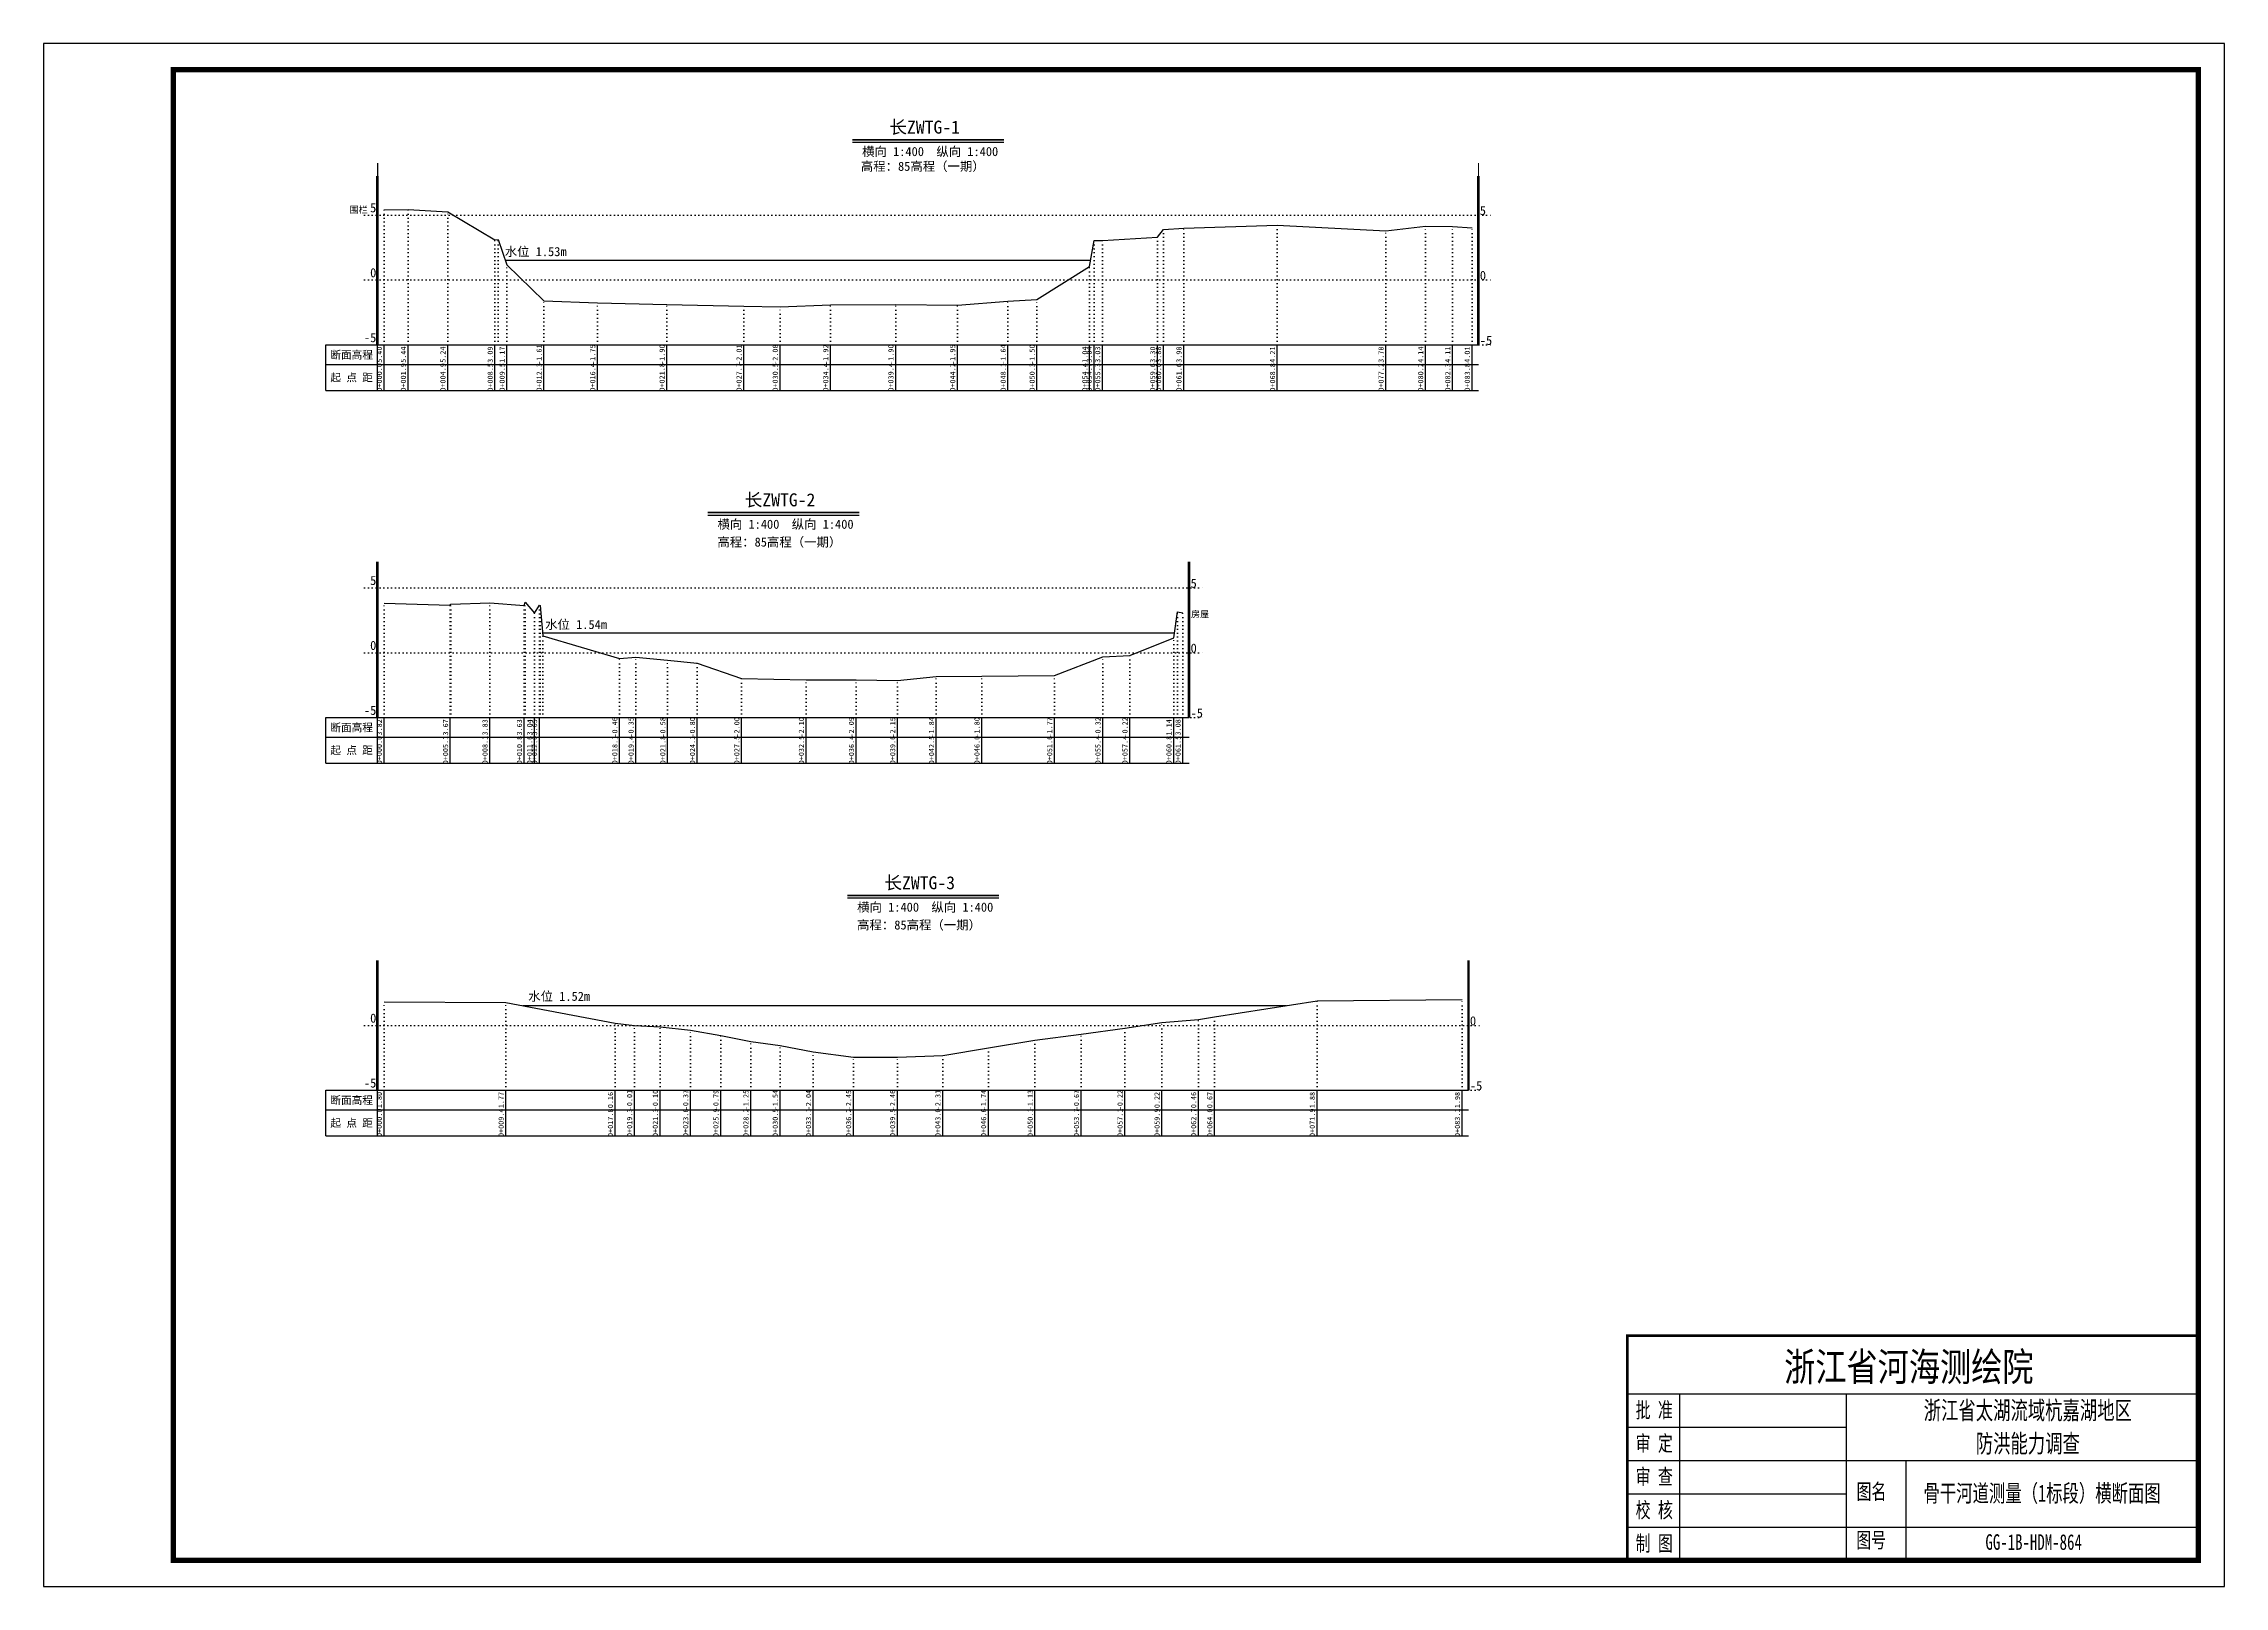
# Model space of a CAD drawing. Header units: millimetres. Extents: x 519117 to 520437, y 3371934 to 3372231.
# Drawn here: x 519116.5 to 519536.5, y 3371934.1 to 3372231.1 of the extents above; entities that cross this region are included whole.
import ezdxf
from ezdxf.enums import TextEntityAlignment as Align

# ---------------------------------------------------------------- set-up
doc = ezdxf.new("R2010")
doc.units = ezdxf.units.MM
doc.header["$LTSCALE"] = 0.4
doc.header["$MEASUREMENT"] = 0
doc.linetypes.add('X4', pattern=[1.6, 0, -1.6])
for name, color, linetype in [('DMX', 1, 'Continuous'), ('TEXT', 7, 'Continuous'), ('zdm1', 5, 'Continuous'), ('ZDMT5', 3, 'Continuous'), ('ZJ', 7, 'Continuous'), ('图层1', 4, 'Continuous'), ('图框', 7, 'Continuous'), ('断面名称', 5, 'Continuous'), ('比例尺', 3, 'Continuous')]:
    doc.layers.add(name, color=color, linetype=linetype)
doc.styles.add('HDM', font='fangsong_GB2312.ttf')
doc.styles.add('tk2', font='', dxfattribs={"width": 0.8})
doc.styles.get('tk2').set_extended_font_data('SimSun')

msp = doc.modelspace()

# ---------------------------------------------------------------- linework, layer by layer
at = {"lineweight": 100, "const_width": 0.5}
msp.add_lwpolyline([(519531.5321425188, 3371982.346103144), (519421.5321425188, 3371982.346103144), (519421.5321425188, 3371939.063808455), (519531.5321425188, 3371939.063808455), (519531.5321425188, 3371982.346103144)], dxfattribs=at)
at = {"layer": 'DMX', "linetype": 'Continuous', "flags": 128}
for points in [[(519182.1085560745, 3372199.063808457), (519186.7335560745, 3372199.163808456), (519194.3585560745, 3372198.663808456), (519203.4585560746, 3372193.288808456), (519204.0835560746, 3372193.338808455), (519205.7585560744, 3372188.488808455), (519212.8835560746, 3372181.538808456), (519223.2085560746, 3372181.188808457), (519236.5585560745, 3372180.813808457), (519251.3835560744, 3372180.538808456), (519258.3585560745, 3372180.363808455), (519268.0835560746, 3372180.763808456), (519280.6335560744, 3372180.813808457), (519292.5335560745, 3372180.688808455), (519302.2585560746, 3372181.463808455), (519307.8335560746, 3372181.813808457), (519317.9835560745, 3372188.163808456), (519318.8335560746, 3372193.163808456), (519320.4585560746, 3372193.138808456), (519331.0585560745, 3372193.813808455), (519332.1835560745, 3372195.263808456), (519336.1085560745, 3372195.513808456), (519354.1335560746, 3372196.088808457), (519375.0335560745, 3372195.013808456), (519382.6585560745, 3372195.913808456), (519387.8835560746, 3372195.838808455), (519391.6335560746, 3372195.588808455)], [(519182.1085560745, 3372123.363808455), (519194.8585560745, 3372122.988808455), (519194.9835560743, 3372123.138808456), (519202.4585560746, 3372123.388808456), (519209.0835560744, 3372122.888808454), (519209.2585560744, 3372123.513808454), (519211.0585560745, 3372121.413808456), (519212.0085560744, 3372122.938808455), (519212.1335560744, 3372122.913808456), (519212.7085560744, 3372117.038808456), (519227.4585560746, 3372112.663808456), (519230.5835560746, 3372112.938808455), (519236.7085560744, 3372112.363808455), (519242.4085560745, 3372111.813808455), (519250.9585560744, 3372108.813808455), (519263.3835560744, 3372108.563808455), (519273.0335560745, 3372108.588808455), (519280.9835560745, 3372108.438808455), (519288.4585560744, 3372109.213808455), (519297.2085560744, 3372109.313808455), (519311.2085560746, 3372109.388808456), (519320.5085560744, 3372113.013808456), (519325.7085560744, 3372113.263808454), (519334.1835560745, 3372116.663808456), (519334.8835560744, 3372121.663808456), (519335.9335560745, 3372121.513808456)], [(519182.1085560746, 3372046.563808455), (519205.5585560745, 3372046.488808455), (519226.6085560746, 3372042.463808455), (519230.3085560745, 3372042.038808456), (519235.2585560747, 3372041.813808455), (519241.1085560746, 3372041.138808456), (519246.9335560745, 3372040.088808455), (519252.7085560746, 3372038.938808457), (519258.3585560746, 3372038.213808455), (519264.7585560745, 3372036.963808455), (519272.4835560746, 3372035.938808455), (519280.9585560746, 3372035.913808456), (519289.6835560745, 3372036.288808456), (519298.4835560746, 3372037.713808455), (519307.4585560746, 3372039.238808455), (519316.3585560746, 3372040.388808456), (519324.7585560745, 3372041.513808456), (519331.8835560745, 3372042.613808455), (519338.9335560745, 3372043.213808455), (519342.0585560745, 3372043.738808455), (519361.7835560746, 3372046.763808456), (519389.7335560746, 3372047.013808456)]]:
    msp.add_lwpolyline(points, dxfattribs=at)
at = {"layer": 'TEXT', "color": 0}
for p, q in [((519421.5321425187, 3371971.147141788, 6.357828681302635e-07), (519531.5321425187, 3371971.147141788, 6.357828681302635e-07)), ((519431.6154758521, 3371971.147141788, 6.357828681302635e-07), (519431.6154758521, 3371945.480475122, 6.357828681302635e-07)), ((519463.6988091855, 3371971.147141788, 6.357828681302635e-07), (519463.6988091855, 3371945.480475122, 6.357828681302635e-07)), ((519421.5321425187, 3371964.730475122, 6.357828681302635e-07), (519463.6988091855, 3371964.730475122, 6.357828681302635e-07)), ((519421.5321425187, 3371958.313808455, 6.357828681302635e-07), (519463.6988091855, 3371958.313808455, 6.357828681302635e-07)), ((519463.6988091855, 3371958.313808455, 6.357828681302635e-07), (519531.5321425187, 3371958.313808455, 6.357828681302635e-07)), ((519475.1845063769, 3371958.313808455, 6.357828681302635e-07), (519475.1845063769, 3371939.063808455, 6.357828681302635e-07)), ((519421.5321425187, 3371951.897141788, 6.357828681302635e-07), (519463.6988091855, 3371951.897141788, 6.357828681302635e-07)), ((519421.5321425187, 3371945.480475122, 6.357828681302635e-07), (519531.5321425187, 3371945.480475122, 6.357828681302635e-07)), ((519431.6154758521, 3371945.480475121, 6.357828681302635e-07), (519431.6154758521, 3371939.063808455, 6.357828681302635e-07)), ((519463.6988091855, 3371945.480475121, 6.357828681302635e-07), (519463.6988091855, 3371939.063808455, 6.357828681302635e-07))]:
    msp.add_line(p, q, dxfattribs=at)
at = {"layer": 'zdm1', "linetype": 'Continuous'}
for p, q in [((519180.7335560745, 3372173.063808455), (519180.7335560745, 3372205.563808455)), ((519180.9835560745, 3372173.063808455), (519180.9835560745, 3372205.563808455)), ((519392.7585560746, 3372173.063808455), (519392.7585560746, 3372205.563808455)), ((519393.0085560744, 3372173.063808455), (519393.0085560744, 3372205.563808455)), ((519170.8585560745, 3372164.313808455), (519170.8585560745, 3372173.063808455)), ((519170.8585560745, 3372173.063808455), (519182.1085560745, 3372173.063808455)), ((519180.8585560745, 3372164.313808455), (519180.8585560745, 3372173.063808455)), ((519182.1085560745, 3372173.063808455), (519392.8835560746, 3372173.063808455)), ((519170.8585560745, 3372169.313808455), (519392.8835560746, 3372169.313808455)), ((519170.8585560745, 3372164.313808455), (519392.8835560746, 3372164.313808455)), ((519180.7335560743, 3372101.313808455), (519180.7335560743, 3372131.313808455)), ((519180.9835560745, 3372101.313808455), (519180.9835560745, 3372131.313808455)), ((519337.0585560745, 3372101.313808455), (519337.0585560745, 3372131.313808455)), ((519337.3085560745, 3372101.313808455), (519337.3085560745, 3372131.313808455)), ((519170.8585560745, 3372092.563808455), (519170.8585560745, 3372101.313808455)), ((519170.8585560745, 3372101.313808455), (519182.1085560745, 3372101.313808455)), ((519180.8585560745, 3372092.563808455), (519180.8585560745, 3372101.313808455)), ((519182.1085560745, 3372101.313808455), (519337.1835560745, 3372101.313808455)), ((519170.8585560745, 3372097.563808455), (519337.1835560745, 3372097.563808455)), ((519170.8585560745, 3372092.563808455), (519337.1835560745, 3372092.563808455)), ((519180.7335560746, 3372029.563808455), (519180.7335560746, 3372054.563808455)), ((519180.9835560746, 3372029.563808455), (519180.9835560746, 3372054.563808455)), ((519390.8585560746, 3372029.563808455), (519390.8585560746, 3372054.563808455)), ((519391.1085560746, 3372029.563808455), (519391.1085560746, 3372054.563808455)), ((519170.8585560746, 3372020.813808455), (519170.8585560746, 3372029.563808455)), ((519170.8585560746, 3372029.563808455), (519182.1085560746, 3372029.563808455)), ((519180.8585560746, 3372020.813808455), (519180.8585560746, 3372029.563808455)), ((519182.1085560746, 3372029.563808455), (519390.9835560746, 3372029.563808455)), ((519170.8585560746, 3372025.813808455), (519390.9835560746, 3372025.813808455)), ((519170.8585560746, 3372020.813808455), (519390.9835560746, 3372020.813808455))]:
    msp.add_line(p, q, dxfattribs=at)
at = {"layer": 'zdm1', "linetype": 'X4'}
for p, q in [((519178.3585560745, 3372198.063808455), (519395.3835560746, 3372198.063808455)), ((519178.3585560745, 3372185.563808455), (519395.3835560746, 3372185.563808455)), ((519178.3585560745, 3372173.063808455), (519395.3835560746, 3372173.063808455)), ((519178.3585560745, 3372126.313808455), (519339.6835560745, 3372126.313808455)), ((519178.3585560745, 3372113.813808455), (519339.6835560745, 3372113.813808455)), ((519178.3585560745, 3372101.313808455), (519339.6835560745, 3372101.313808455)), ((519178.3585560746, 3372042.063808455), (519393.4835560746, 3372042.063808455)), ((519178.3585560746, 3372029.563808455), (519393.4835560746, 3372029.563808455))]:
    msp.add_line(p, q, dxfattribs=at)
at = {"layer": 'zdm1', "linetype": 'Continuous', "flags": 128}
for points in [[(519180.8585560745, 3372205.563808457, 0.25, 0.25, 0), (519180.8585560745, 3372208.063808457, 0.25, 0.25, 0)], [(519392.8835560746, 3372205.563808457, 0.25, 0.25, 0), (519392.8835560746, 3372208.063808457, 0.25, 0.25, 0)], [(519180.8585560745, 3372200.563808457, 0.25, 0.25, 0), (519180.8585560745, 3372203.063808457, 0.25, 0.25, 0)], [(519392.8835560746, 3372200.563808457, 0.25, 0.25, 0), (519392.8835560746, 3372203.063808457, 0.25, 0.25, 0)], [(519180.8585560745, 3372195.563808457, 0.25, 0.25, 0), (519180.8585560745, 3372198.063808457, 0.25, 0.25, 0)], [(519392.8835560746, 3372195.563808457, 0.25, 0.25, 0), (519392.8835560746, 3372198.063808457, 0.25, 0.25, 0)], [(519180.8585560745, 3372190.563808457, 0.25, 0.25, 0), (519180.8585560745, 3372193.063808457, 0.25, 0.25, 0)], [(519392.8835560746, 3372190.563808457, 0.25, 0.25, 0), (519392.8835560746, 3372193.063808457, 0.25, 0.25, 0)], [(519180.8585560745, 3372185.563808457, 0.25, 0.25, 0), (519180.8585560745, 3372188.063808457, 0.25, 0.25, 0)], [(519392.8835560746, 3372185.563808457, 0.25, 0.25, 0), (519392.8835560746, 3372188.063808457, 0.25, 0.25, 0)], [(519180.8585560745, 3372180.563808457, 0.25, 0.25, 0), (519180.8585560745, 3372183.063808457, 0.25, 0.25, 0)], [(519392.8835560746, 3372180.563808457, 0.25, 0.25, 0), (519392.8835560746, 3372183.063808457, 0.25, 0.25, 0)], [(519180.8585560745, 3372175.563808457, 0.25, 0.25, 0), (519180.8585560745, 3372178.063808457, 0.25, 0.25, 0)], [(519392.8835560746, 3372175.563808457, 0.25, 0.25, 0), (519392.8835560746, 3372178.063808457, 0.25, 0.25, 0)], [(519180.8585560745, 3372128.813808455, 0.25, 0.25, 0), (519180.8585560745, 3372131.313808455, 0.25, 0.25, 0)], [(519337.1835560745, 3372128.813808455, 0.25, 0.25, 0), (519337.1835560745, 3372131.313808455, 0.25, 0.25, 0)], [(519180.8585560745, 3372123.813808455, 0.25, 0.25, 0), (519180.8585560745, 3372126.313808455, 0.25, 0.25, 0)], [(519337.1835560745, 3372123.813808455, 0.25, 0.25, 0), (519337.1835560745, 3372126.313808455, 0.25, 0.25, 0)], [(519180.8585560745, 3372118.813808455, 0.25, 0.25, 0), (519180.8585560745, 3372121.313808455, 0.25, 0.25, 0)], [(519337.1835560745, 3372118.813808455, 0.25, 0.25, 0), (519337.1835560745, 3372121.313808455, 0.25, 0.25, 0)], [(519180.8585560745, 3372113.813808455, 0.25, 0.25, 0), (519180.8585560745, 3372116.313808455, 0.25, 0.25, 0)], [(519337.1835560745, 3372113.813808455, 0.25, 0.25, 0), (519337.1835560745, 3372116.313808455, 0.25, 0.25, 0)], [(519180.8585560745, 3372108.813808455, 0.25, 0.25, 0), (519180.8585560745, 3372111.313808455, 0.25, 0.25, 0)], [(519337.1835560745, 3372108.813808455, 0.25, 0.25, 0), (519337.1835560745, 3372111.313808455, 0.25, 0.25, 0)], [(519180.8585560745, 3372103.813808455, 0.25, 0.25, 0), (519180.8585560745, 3372106.313808455, 0.25, 0.25, 0)], [(519337.1835560745, 3372103.813808455, 0.25, 0.25, 0), (519337.1835560745, 3372106.313808455, 0.25, 0.25, 0)], [(519180.8585560746, 3372052.063808457, 0.25, 0.25, 0), (519180.8585560746, 3372054.563808457, 0.25, 0.25, 0)], [(519390.9835560746, 3372052.063808457, 0.25, 0.25, 0), (519390.9835560746, 3372054.563808457, 0.25, 0.25, 0)], [(519180.8585560746, 3372047.063808457, 0.25, 0.25, 0), (519180.8585560746, 3372049.563808457, 0.25, 0.25, 0)], [(519390.9835560746, 3372047.063808457, 0.25, 0.25, 0), (519390.9835560746, 3372049.563808457, 0.25, 0.25, 0)], [(519180.8585560746, 3372042.063808457, 0.25, 0.25, 0), (519180.8585560746, 3372044.563808457, 0.25, 0.25, 0)], [(519390.9835560746, 3372042.063808457, 0.25, 0.25, 0), (519390.9835560746, 3372044.563808457, 0.25, 0.25, 0)], [(519180.8585560746, 3372037.063808457, 0.25, 0.25, 0), (519180.8585560746, 3372039.563808457, 0.25, 0.25, 0)], [(519390.9835560746, 3372037.063808457, 0.25, 0.25, 0), (519390.9835560746, 3372039.563808457, 0.25, 0.25, 0)], [(519180.8585560746, 3372032.063808457, 0.25, 0.25, 0), (519180.8585560746, 3372034.563808457, 0.25, 0.25, 0)], [(519390.9835560746, 3372032.063808457, 0.25, 0.25, 0), (519390.9835560746, 3372034.563808457, 0.25, 0.25, 0)]]:
    msp.add_lwpolyline(points, format="xyseb", dxfattribs=at)
at = {"layer": 'ZDMT5', "linetype": 'X4'}
for p, q in [((519182.1085560745, 3372173.063808455), (519182.1085560745, 3372199.063808457)), ((519186.7335560745, 3372173.063808455), (519186.7335560745, 3372199.163808456)), ((519194.3585560745, 3372173.063808455), (519194.3585560745, 3372198.663808456)), ((519203.4585560746, 3372173.063808455), (519203.4585560746, 3372193.288808456)), ((519204.0835560746, 3372173.063808455), (519204.0835560746, 3372193.338808455)), ((519318.8335560746, 3372173.063808455), (519318.8335560746, 3372193.163808454)), ((519320.4585560746, 3372173.063808455), (519320.4585560746, 3372193.138808456)), ((519331.0585560745, 3372173.063808455), (519331.0585560745, 3372193.813808455)), ((519332.1835560745, 3372173.063808455), (519332.1835560745, 3372195.263808456)), ((519336.1085560745, 3372173.063808455), (519336.1085560745, 3372195.513808454)), ((519354.1335560746, 3372173.063808455), (519354.1335560746, 3372196.088808455)), ((519375.0335560745, 3372173.063808455), (519375.0335560745, 3372195.013808456)), ((519382.6585560745, 3372173.063808455), (519382.6585560745, 3372195.913808456)), ((519387.8835560746, 3372173.063808455), (519387.8835560746, 3372195.838808455)), ((519391.6335560746, 3372173.063808455), (519391.6335560746, 3372195.588808455)), ((519205.7585560744, 3372173.063808455), (519205.7585560744, 3372188.488808455)), ((519317.9835560745, 3372173.063808455), (519317.9835560745, 3372188.163808454)), ((519212.8835560746, 3372173.063808455), (519212.8835560746, 3372181.538808456)), ((519223.2085560746, 3372173.063808455), (519223.2085560746, 3372181.188808455)), ((519236.5585560745, 3372173.063808455), (519236.5585560745, 3372180.813808455)), ((519251.3835560744, 3372173.063808455), (519251.3835560744, 3372180.538808456)), ((519258.3585560745, 3372173.063808455), (519258.3585560745, 3372180.363808455)), ((519268.0835560746, 3372173.063808455), (519268.0835560746, 3372180.763808456)), ((519280.6335560744, 3372173.063808455), (519280.6335560744, 3372180.813808455)), ((519292.5335560745, 3372173.063808455), (519292.5335560745, 3372180.688808455)), ((519302.2585560746, 3372173.063808455), (519302.2585560746, 3372181.463808455)), ((519307.8335560746, 3372173.063808455), (519307.8335560746, 3372181.813808455)), ((519182.1085560745, 3372101.313808455), (519182.1085560745, 3372123.363808455)), ((519194.8585560745, 3372101.313808455), (519194.8585560745, 3372122.988808455)), ((519194.9835560743, 3372101.313808455), (519194.9835560743, 3372123.138808454)), ((519202.4585560746, 3372101.313808455), (519202.4585560746, 3372123.388808454)), ((519209.0835560744, 3372101.313808455), (519209.0835560744, 3372122.888808454)), ((519209.2585560744, 3372101.313808455), (519209.2585560744, 3372123.513808454)), ((519211.0585560745, 3372101.313808455), (519211.0585560745, 3372121.413808454)), ((519212.0085560744, 3372101.313808455), (519212.0085560744, 3372122.938808455)), ((519212.1335560744, 3372101.313808455), (519212.1335560744, 3372122.913808454)), ((519334.8835560744, 3372101.313808455), (519334.8835560744, 3372121.663808454)), ((519335.9335560745, 3372101.313808455), (519335.9335560745, 3372121.513808454)), ((519212.7085560744, 3372101.313808455), (519212.7085560744, 3372117.038808454)), ((519230.5835560746, 3372101.313808455), (519230.5835560746, 3372112.938808455)), ((519320.5085560744, 3372101.313808455), (519320.5085560744, 3372113.013808454)), ((519325.7085560744, 3372101.313808455), (519325.7085560744, 3372113.263808454)), ((519334.1835560745, 3372101.313808455), (519334.1835560745, 3372116.663808454)), ((519227.4585560746, 3372101.313808455), (519227.4585560746, 3372112.663808454)), ((519236.7085560744, 3372101.313808455), (519236.7085560744, 3372112.363808455)), ((519242.4085560745, 3372101.313808455), (519242.4085560745, 3372111.813808455)), ((519250.9585560744, 3372101.313808455), (519250.9585560744, 3372108.813808455)), ((519288.4585560744, 3372101.313808455), (519288.4585560744, 3372109.213808455)), ((519297.2085560744, 3372101.313808455), (519297.2085560744, 3372109.313808455)), ((519311.2085560746, 3372101.313808455), (519311.2085560746, 3372109.388808454)), ((519263.3835560744, 3372101.313808455), (519263.3835560744, 3372108.563808455)), ((519273.0335560745, 3372101.313808455), (519273.0335560745, 3372108.588808455)), ((519280.9835560745, 3372101.313808455), (519280.9835560745, 3372108.438808455)), ((519182.1085560746, 3372029.563808455), (519182.1085560746, 3372046.563808455)), ((519205.5585560745, 3372029.563808455), (519205.5585560745, 3372046.488808455)), ((519361.7835560746, 3372029.563808455), (519361.7835560746, 3372046.763808456)), ((519389.7335560746, 3372029.563808455), (519389.7335560746, 3372047.013808454)), ((519226.6085560746, 3372029.563808455), (519226.6085560746, 3372042.463808455)), ((519230.3085560745, 3372029.563808455), (519230.3085560745, 3372042.038808456)), ((519235.2585560747, 3372029.563808455), (519235.2585560747, 3372041.813808455)), ((519324.7585560745, 3372029.563808455), (519324.7585560745, 3372041.513808456)), ((519331.8835560745, 3372029.563808455), (519331.8835560745, 3372042.613808455)), ((519338.9335560745, 3372029.563808455), (519338.9335560745, 3372043.213808455)), ((519342.0585560745, 3372029.563808455), (519342.0585560745, 3372043.738808455)), ((519241.1085560746, 3372029.563808455), (519241.1085560746, 3372041.138808456)), ((519246.9335560745, 3372029.563808455), (519246.9335560745, 3372040.088808455)), ((519252.7085560746, 3372029.563808455), (519252.7085560746, 3372038.938808455)), ((519258.3585560746, 3372029.563808455), (519258.3585560746, 3372038.213808455)), ((519298.4835560746, 3372029.563808455), (519298.4835560746, 3372037.713808455)), ((519307.4585560746, 3372029.563808455), (519307.4585560746, 3372039.238808455)), ((519316.3585560746, 3372029.563808455), (519316.3585560746, 3372040.388808454)), ((519264.7585560745, 3372029.563808455), (519264.7585560745, 3372036.963808455)), ((519272.4835560746, 3372029.563808455), (519272.4835560746, 3372035.938808455)), ((519280.9585560746, 3372029.563808455), (519280.9585560746, 3372035.913808454)), ((519289.6835560745, 3372029.563808455), (519289.6835560745, 3372036.288808456))]:
    msp.add_line(p, q, dxfattribs=at)
at = {"layer": 'ZDMT5', "linetype": 'Continuous'}
for p, q in [((519182.1085560745, 3372164.313808455), (519182.1085560745, 3372173.063808455)), ((519186.7335560745, 3372164.313808455), (519186.7335560745, 3372173.063808455)), ((519194.3585560745, 3372164.313808455), (519194.3585560745, 3372173.063808455)), ((519203.4585560746, 3372164.313808455), (519203.4585560746, 3372173.063808455)), ((519205.7585560744, 3372164.313808455), (519205.7585560744, 3372173.063808455)), ((519212.8835560746, 3372164.313808455), (519212.8835560746, 3372173.063808455)), ((519223.2085560746, 3372164.313808455), (519223.2085560746, 3372173.063808455)), ((519236.5585560745, 3372164.313808455), (519236.5585560745, 3372173.063808455)), ((519251.3835560744, 3372164.313808455), (519251.3835560744, 3372173.063808455)), ((519258.3585560745, 3372164.313808455), (519258.3585560745, 3372173.063808455)), ((519268.0835560746, 3372164.313808455), (519268.0835560746, 3372173.063808455)), ((519280.6335560744, 3372164.313808455), (519280.6335560744, 3372173.063808455)), ((519292.5335560745, 3372164.313808455), (519292.5335560745, 3372173.063808455)), ((519302.2585560746, 3372164.313808455), (519302.2585560746, 3372173.063808455)), ((519307.8335560746, 3372164.313808455), (519307.8335560746, 3372173.063808455)), ((519317.9835560745, 3372164.313808455), (519317.9835560745, 3372173.063808455)), ((519318.8335560746, 3372164.313808455), (519318.8335560746, 3372173.063808455)), ((519320.4585560746, 3372164.313808455), (519320.4585560746, 3372173.063808455)), ((519331.0585560745, 3372164.313808455), (519331.0585560745, 3372173.063808455)), ((519332.1835560745, 3372164.313808455), (519332.1835560745, 3372173.063808455)), ((519336.1085560745, 3372164.313808455), (519336.1085560745, 3372173.063808455)), ((519354.1335560746, 3372164.313808455), (519354.1335560746, 3372173.063808455)), ((519375.0335560745, 3372164.313808455), (519375.0335560745, 3372173.063808455)), ((519382.6585560745, 3372164.313808455), (519382.6585560745, 3372173.063808455)), ((519387.8835560746, 3372164.313808455), (519387.8835560746, 3372173.063808455)), ((519391.6335560746, 3372164.313808455), (519391.6335560746, 3372173.063808455)), ((519182.1085560745, 3372092.563808455), (519182.1085560745, 3372101.313808455)), ((519194.8585560745, 3372092.563808455), (519194.8585560745, 3372101.313808455)), ((519202.4585560746, 3372092.563808455), (519202.4585560746, 3372101.313808455)), ((519209.0835560744, 3372092.563808455), (519209.0835560744, 3372101.313808455)), ((519211.0585560745, 3372092.563808455), (519211.0585560745, 3372101.313808455)), ((519212.0085560744, 3372092.563808455), (519212.0085560744, 3372101.313808455)), ((519227.4585560746, 3372092.563808455), (519227.4585560746, 3372101.313808455)), ((519230.5835560746, 3372092.563808455), (519230.5835560746, 3372101.313808455)), ((519236.7085560744, 3372092.563808455), (519236.7085560744, 3372101.313808455)), ((519242.4085560745, 3372092.563808455), (519242.4085560745, 3372101.313808455)), ((519250.9585560744, 3372092.563808455), (519250.9585560744, 3372101.313808455)), ((519263.3835560744, 3372092.563808455), (519263.3835560744, 3372101.313808455)), ((519273.0335560745, 3372092.563808455), (519273.0335560745, 3372101.313808455)), ((519280.9835560745, 3372092.563808455), (519280.9835560745, 3372101.313808455)), ((519288.4585560744, 3372092.563808455), (519288.4585560744, 3372101.313808455)), ((519297.2085560744, 3372092.563808455), (519297.2085560744, 3372101.313808455)), ((519311.2085560746, 3372092.563808455), (519311.2085560746, 3372101.313808455)), ((519320.5085560744, 3372092.563808455), (519320.5085560744, 3372101.313808455)), ((519325.7085560744, 3372092.563808455), (519325.7085560744, 3372101.313808455)), ((519334.1835560745, 3372092.563808455), (519334.1835560745, 3372101.313808455)), ((519335.9335560745, 3372092.563808455), (519335.9335560745, 3372101.313808455)), ((519182.1085560746, 3372020.813808455), (519182.1085560746, 3372029.563808455)), ((519205.5585560745, 3372020.813808455), (519205.5585560745, 3372029.563808455)), ((519226.6085560746, 3372020.813808455), (519226.6085560746, 3372029.563808455)), ((519230.3085560745, 3372020.813808455), (519230.3085560745, 3372029.563808455)), ((519235.2585560747, 3372020.813808455), (519235.2585560747, 3372029.563808455)), ((519241.1085560746, 3372020.813808455), (519241.1085560746, 3372029.563808455)), ((519246.9335560745, 3372020.813808455), (519246.9335560745, 3372029.563808455)), ((519252.7085560746, 3372020.813808455), (519252.7085560746, 3372029.563808455)), ((519258.3585560746, 3372020.813808455), (519258.3585560746, 3372029.563808455)), ((519264.7585560745, 3372020.813808455), (519264.7585560745, 3372029.563808455)), ((519272.4835560746, 3372020.813808455), (519272.4835560746, 3372029.563808455)), ((519280.9585560746, 3372020.813808455), (519280.9585560746, 3372029.563808455)), ((519289.6835560745, 3372020.813808455), (519289.6835560745, 3372029.563808455)), ((519298.4835560746, 3372020.813808455), (519298.4835560746, 3372029.563808455)), ((519307.4585560746, 3372020.813808455), (519307.4585560746, 3372029.563808455)), ((519316.3585560746, 3372020.813808455), (519316.3585560746, 3372029.563808455)), ((519324.7585560745, 3372020.813808455), (519324.7585560745, 3372029.563808455)), ((519331.8835560745, 3372020.813808455), (519331.8835560745, 3372029.563808455)), ((519338.9335560745, 3372020.813808455), (519338.9335560745, 3372029.563808455)), ((519342.0585560745, 3372020.813808455), (519342.0585560745, 3372029.563808455)), ((519361.7835560746, 3372020.813808455), (519361.7835560746, 3372029.563808455)), ((519389.7335560746, 3372020.813808455), (519389.7335560746, 3372029.563808455))]:
    msp.add_line(p, q, dxfattribs=at)
at = {"layer": '图层1', "color": 6, "linetype": 'Continuous'}
for p, q in [((519205.4477313328, 3372189.388808454), (519318.1918060742, 3372189.388808454)), ((519212.6473858619, 3372117.663808454), (519334.3235560741, 3372117.663808454)), ((519208.8271896204, 3372045.863808455), (519355.9149610277, 3372045.863808455))]:
    msp.add_line(p, q, dxfattribs=at)
at = {"layer": '图框', "flags": 128}
msp.add_lwpolyline([(519116.5321425188, 3371934.063808455), (519536.5321425188, 3371934.063808455), (519536.5321425188, 3372231.063808455), (519116.5321425188, 3372231.063808455)], close=True, dxfattribs=at)
at = {"layer": '图框', "const_width": 1, "flags": 128}
msp.add_lwpolyline([(519141.5321425188, 3371939.063808455), (519531.5321425188, 3371939.063808455), (519531.5321425188, 3372226.063808455), (519141.5321425188, 3372226.063808455)], close=True, dxfattribs=at)
at = {"layer": '比例尺', "color": 3, "linetype": 'Continuous', "lineweight": 40}
for p, q in [((519272.3089800878, 3372212.563808454), (519301.4331320612, 3372212.563808456)), ((519244.4589800877, 3372140.813808454), (519273.5831320611, 3372140.813808456)), ((519271.3589800878, 3372067.098120795), (519300.4831320612, 3372067.098120796))]:
    msp.add_line(p, q, dxfattribs=at)
at = {"layer": '比例尺', "color": 3, "linetype": 'Continuous'}
for p, q in [((519272.3089800878, 3372212.063808454), (519301.4331320612, 3372212.063808455)), ((519244.4589800877, 3372140.313808454), (519273.5831320611, 3372140.313808455)), ((519271.3589800878, 3372066.598120795), (519300.4831320612, 3372066.598120796))]:
    msp.add_line(p, q, dxfattribs=at)

# ---------------------------------------------------------------- texts
at = {"layer": 'TEXT', "color": 7, "ltscale": 8, "style": 'tk2'}
for tag, p, s, height, width in [('浙江省河海测绘院', (519451.7520933744, 3371973.578378768, 6.357828681302635e-07), '（单位名称）', 5.500000000002725, 0.8), ('批 准', (519423.1502003018, 3371966.51681284, 6.357828681302635e-07), '批准', 3.000000000001486, 0.7), ('审 定', (519423.1502003018, 3371960.100146173, 6.357828681302635e-07), '审定', 3.000000000001486, 0.7), ('审 查', (519423.1502003018, 3371953.683479507, 6.357828681302635e-07), '审 查', 3.000000000001486, 0.7), ('图名', (519465.6872152578, 3371950.810200533, 1.271565736260527e-06), '审查', 3.000000000001486, 0.7), ('校 核', (519423.1502003018, 3371947.26681284, 6.357828681302635e-07), '校 核', 3.000000000001486, 0.7), ('制 图', (519423.1502003018, 3371940.850146173, 6.357828681302635e-07), '制 图', 3.000000000001486, 0.7), ('图号', (519465.6390729333, 3371941.48063619, 1.907348604390791e-06), '图号', 3.000000000001486, 0.7)]:
    msp.add_attdef(tag, p, s, height=height, dxfattribs=dict(at, width=width))
at = {"layer": 'TEXT', "color": 0, "style": 'tk2', "width": 0.7}
for tag, text, height, p in [('浙江省太湖流域杭嘉湖地区', '浙江省太湖流域杭嘉湖地区', 3.5, (519498.6750680671, 3371967.96083418, -206.6666666666667)), ('防洪能力调查', '防洪能力调查', 3.5, (519498.6750680671, 3371961.567868172, -206.6666666666667)), ('骨干河道测量（1标段）横断面图', '骨干河道测量（1标段）横断面图', 3.300000000000001, (519501.4274190833, 3371951.996373927, -206.6666666666667)), ('GG-1B-HDM-864', 'GG-1B-HDM-001', 3.000000000001486, (519499.7966715856, 3371942.597051349, -206.6666666666667))]:
    msp.add_attdef(tag, text=text, height=height, dxfattribs=at).set_placement(p, align=Align.MIDDLE_CENTER)
at = {"layer": 'zdm1', "linetype": 'Continuous', "style": 'HDM'}
for s, p in [('5', (519180.6085560745, 3372198.063808455)), ('0', (519180.6085560745, 3372185.563808455)), ('-5', (519180.6085560745, 3372173.063808455)), ('5', (519180.6085560743, 3372126.313808455)), ('0', (519180.6085560743, 3372113.813808455)), ('-5', (519180.6085560743, 3372101.313808455)), ('0', (519180.6085560746, 3372042.063808455)), ('-5', (519180.6085560746, 3372029.563808455))]:
    msp.add_text(s, height=1.75, dxfattribs=at).set_placement(p, align=Align.BOTTOM_RIGHT)
for s, p in [('5', (519393.1335560744, 3372198.063808455)), ('0', (519393.1335560744, 3372185.563808455)), ('-5', (519393.1335560744, 3372173.063808455)), ('5', (519337.4335560745, 3372126.313808455)), ('0', (519337.4335560745, 3372113.813808455)), ('-5', (519337.4335560745, 3372101.313808455)), ('0', (519391.2335560746, 3372042.063808455)), ('-5', (519391.2335560746, 3372029.563808455))]:
    msp.add_text(s, height=1.75, dxfattribs=at).set_placement(p)
for s, p in [('断面高程', (519175.8585560745, 3372171.188808455)), ('起 点 距', (519175.8585560745, 3372166.813808455)), ('断面高程', (519175.8585560745, 3372099.438808455)), ('起 点 距', (519175.8585560745, 3372095.063808455)), ('断面高程', (519175.8585560746, 3372027.688808455)), ('起 点 距', (519175.8585560746, 3372023.313808455))]:
    msp.add_text(s, height=1.5, dxfattribs=at).set_placement(p, align=Align.MIDDLE)
at = {"layer": 'ZDMT5', "linetype": 'Continuous', "style": 'HDM'}
for s, p in [('5.40', (519181.9835560745, 3372171.188808455)), ('5.44', (519186.6085560745, 3372171.188808455)), ('5.24', (519194.2335560745, 3372171.188808455)), ('3.09', (519203.3335560746, 3372171.188808455)), ('1.17', (519205.6335560744, 3372171.188808455)), ('-1.61', (519212.7585560746, 3372171.188808455)), ('-1.75', (519223.0835560746, 3372171.188808455)), ('-1.90', (519236.4335560745, 3372171.188808455)), ('-2.01', (519251.2585560744, 3372171.188808455)), ('-2.08', (519258.2335560745, 3372171.188808455)), ('-1.92', (519267.9585560746, 3372171.188808455)), ('-1.90', (519280.5085560744, 3372171.188808455)), ('-1.95', (519292.4085560745, 3372171.188808455)), ('-1.64', (519302.1335560746, 3372171.188808455)), ('-1.50', (519307.7085560746, 3372171.188808455)), ('1.04', (519317.8585560745, 3372171.188808455)), ('3.04', (519318.7085560746, 3372171.188808455)), ('3.03', (519320.3335560746, 3372171.188808455)), ('3.30', (519330.9335560745, 3372171.188808455)), ('3.88', (519332.0585560745, 3372171.188808455)), ('3.98', (519335.9835560745, 3372171.188808455)), ('4.21', (519354.0085560746, 3372171.188808455)), ('3.78', (519374.9085560745, 3372171.188808455)), ('4.14', (519382.5335560745, 3372171.188808455)), ('4.11', (519387.7585560746, 3372171.188808455)), ('4.01', (519391.5085560746, 3372171.188808455)), ('0+000.0', (519181.9835560745, 3372166.813808455)), ('0+001.9', (519186.6085560745, 3372166.813808455)), ('0+004.9', (519194.2335560745, 3372166.813808455)), ('0+008.5', (519203.3335560746, 3372166.813808455)), ('0+009.5', (519205.6335560744, 3372166.813808455)), ('0+012.3', (519212.7585560746, 3372166.813808455)), ('0+016.4', (519223.0835560746, 3372166.813808455)), ('0+021.8', (519236.4335560745, 3372166.813808455)), ('0+027.7', (519251.2585560744, 3372166.813808455)), ('0+030.5', (519258.2335560745, 3372166.813808455)), ('0+034.4', (519267.9585560746, 3372166.813808455)), ('0+039.4', (519280.5085560744, 3372166.813808455)), ('0+044.2', (519292.4085560745, 3372166.813808455)), ('0+048.1', (519302.1335560746, 3372166.813808455)), ('0+050.3', (519307.7085560746, 3372166.813808455)), ('0+054.4', (519317.8585560745, 3372166.813808455)), ('0+054.7', (519318.7085560746, 3372166.813808455)), ('0+055.3', (519320.3335560746, 3372166.813808455)), ('0+059.6', (519330.9335560745, 3372166.813808455)), ('0+060.0', (519332.0585560745, 3372166.813808455)), ('0+061.6', (519335.9835560745, 3372166.813808455)), ('0+068.8', (519354.0085560746, 3372166.813808455)), ('0+077.2', (519374.9085560745, 3372166.813808455)), ('0+080.2', (519382.5335560745, 3372166.813808455)), ('0+082.3', (519387.7585560746, 3372166.813808455)), ('0+083.8', (519391.5085560746, 3372166.813808455)), ('3.82', (519181.9835560743, 3372099.438808455)), ('3.67', (519194.7335560745, 3372099.438808455)), ('3.83', (519202.3335560744, 3372099.438808455)), ('3.63', (519208.9585560744, 3372099.438808455)), ('3.04', (519210.9335560745, 3372099.438808455)), ('3.65', (519211.8835560744, 3372099.438808455)), ('-0.46', (519227.3335560744, 3372099.438808455)), ('-0.35', (519230.4585560744, 3372099.438808455)), ('-0.58', (519236.5835560744, 3372099.438808455)), ('-0.80', (519242.2835560745, 3372099.438808455)), ('-2.00', (519250.8335560744, 3372099.438808455)), ('-2.10', (519263.2585560744, 3372099.438808455)), ('-2.09', (519272.9085560745, 3372099.438808455)), ('-2.15', (519280.8585560745, 3372099.438808455)), ('-1.84', (519288.3335560744, 3372099.438808455)), ('-1.80', (519297.0835560744, 3372099.438808455)), ('-1.77', (519311.0835560744, 3372099.438808455)), ('-0.32', (519320.3835560744, 3372099.438808455)), ('-0.22', (519325.5835560746, 3372099.438808455)), ('1.14', (519334.0585560745, 3372099.438808455)), ('3.08', (519335.8085560745, 3372099.438808455)), ('0+000.0', (519181.9835560743, 3372095.063808455)), ('0+005.1', (519194.7335560745, 3372095.063808455)), ('0+008.1', (519202.3335560744, 3372095.063808455)), ('0+010.8', (519208.9585560744, 3372095.063808455)), ('0+011.6', (519210.9335560745, 3372095.063808455)), ('0+012.0', (519211.8835560744, 3372095.063808455)), ('0+018.1', (519227.3335560744, 3372095.063808455)), ('0+019.4', (519230.4585560744, 3372095.063808455)), ('0+021.8', (519236.5835560744, 3372095.063808455)), ('0+024.1', (519242.2835560745, 3372095.063808455)), ('0+027.5', (519250.8335560744, 3372095.063808455)), ('0+032.5', (519263.2585560744, 3372095.063808455)), ('0+036.4', (519272.9085560745, 3372095.063808455)), ('0+039.6', (519280.8585560745, 3372095.063808455)), ('0+042.5', (519288.3335560744, 3372095.063808455)), ('0+046.0', (519297.0835560744, 3372095.063808455)), ('0+051.6', (519311.0835560744, 3372095.063808455)), ('0+055.4', (519320.3835560744, 3372095.063808455)), ('0+057.4', (519325.5835560746, 3372095.063808455)), ('0+060.8', (519334.0585560745, 3372095.063808455)), ('0+061.5', (519335.8085560745, 3372095.063808455)), ('1.80', (519181.9835560746, 3372027.688808455)), ('1.77', (519205.4335560745, 3372027.688808455)), ('0.16', (519226.4835560746, 3372027.688808455)), ('-0.01', (519230.1835560745, 3372027.688808455)), ('-0.10', (519235.1335560745, 3372027.688808455)), ('-0.37', (519240.9835560746, 3372027.688808455)), ('-0.79', (519246.8085560745, 3372027.688808455)), ('-1.25', (519252.5835560746, 3372027.688808455)), ('-1.54', (519258.2335560746, 3372027.688808455)), ('-2.04', (519264.6335560747, 3372027.688808455)), ('-2.45', (519272.3585560746, 3372027.688808455)), ('-2.46', (519280.8335560746, 3372027.688808455)), ('-2.31', (519289.5585560745, 3372027.688808455)), ('-1.74', (519298.3585560746, 3372027.688808455)), ('-1.13', (519307.3335560744, 3372027.688808455)), ('-0.67', (519316.2335560746, 3372027.688808455)), ('-0.22', (519324.6335560747, 3372027.688808455)), ('0.22', (519331.7585560745, 3372027.688808455)), ('0.46', (519338.8085560745, 3372027.688808455)), ('0.67', (519341.9335560745, 3372027.688808455)), ('1.88', (519361.6585560746, 3372027.688808455)), ('1.98', (519389.6085560746, 3372027.688808455)), ('0+000.0', (519181.9835560746, 3372023.313808455)), ('0+009.4', (519205.4335560745, 3372023.313808455)), ('0+017.8', (519226.4835560746, 3372023.313808455)), ('0+019.3', (519230.1835560745, 3372023.313808455)), ('0+021.3', (519235.1335560745, 3372023.313808455)), ('0+023.6', (519240.9835560746, 3372023.313808455)), ('0+025.9', (519246.8085560745, 3372023.313808455)), ('0+028.2', (519252.5835560746, 3372023.313808455)), ('0+030.5', (519258.2335560746, 3372023.313808455)), ('0+033.1', (519264.6335560747, 3372023.313808455)), ('0+036.2', (519272.3585560746, 3372023.313808455)), ('0+039.5', (519280.8335560746, 3372023.313808455)), ('0+043.0', (519289.5585560745, 3372023.313808455)), ('0+046.6', (519298.3585560746, 3372023.313808455)), ('0+050.1', (519307.3335560744, 3372023.313808455)), ('0+053.7', (519316.2335560746, 3372023.313808455)), ('0+057.1', (519324.6335560747, 3372023.313808455)), ('0+059.9', (519331.7585560745, 3372023.313808455)), ('0+062.7', (519338.8085560745, 3372023.313808455)), ('0+064.0', (519341.9335560745, 3372023.313808455)), ('0+071.9', (519361.6585560746, 3372023.313808455)), ('0+083.1', (519389.6085560746, 3372023.313808455))]:
    msp.add_text(s, height=1, rotation=90, dxfattribs=at).set_placement(p, align=Align.BOTTOM_CENTER)
at = {"layer": 'ZJ', "linetype": 'Continuous', "style": 'HDM'}
for s, p in [('围栏', (519177.2093915732, 3372199.122453154)), ('房屋', (519339.2653502109, 3372121.263997548))]:
    msp.add_text(s, height=1.25, dxfattribs=at).set_placement(p, align=Align.MIDDLE)
at = {"layer": '图层1', "color": 6, "linetype": 'Continuous', "style": 'HDM'}
for s, p in [('水位 1.53m', (519211.2967454206, 3372190.155981549)), ('水位 1.54m', (519219.0832304635, 3372118.366711397)), ('水位 1.52m', (519215.8245332532, 3372046.787914405))]:
    msp.add_text(s, height=1.75, dxfattribs=at).set_placement(p, align=Align.CENTER)
at = {"layer": '断面名称', "color": 5, "linetype": 'Continuous', "style": 'HDM'}
for s, p in [('长ZWTG-1', (519286.203798124, 3372215.03673241)), ('长ZWTG-2', (519258.3537981239, 3372143.28673241)), ('长ZWTG-3', (519285.253798124, 3372069.571044751))]:
    msp.add_text(s, height=2.5, dxfattribs=at).set_placement(p, align=Align.MIDDLE)
at = {"layer": '比例尺', "color": 3, "linetype": 'Continuous', "style": 'HDM'}
for s, p in [('横向 1:400  纵向 1:400', (519300.3794559522, 3372208.893660448)), ('高程：85高程（一期）', (519297.7836155749, 3372206.049392614)), ('横向 1:400  纵向 1:400', (519272.5294559521, 3372137.143660448)), ('高程：85高程（一期）', (519270.1626679709, 3372133.712314383)), ('横向 1:400  纵向 1:400', (519299.4294559522, 3372063.427972789)), ('高程：85高程（一期）', (519297.062667971, 3372059.996626724))]:
    msp.add_text(s, height=1.75, dxfattribs=at).set_placement(p, align=Align.BOTTOM_RIGHT)

doc.saveas('drawing.dxf')
